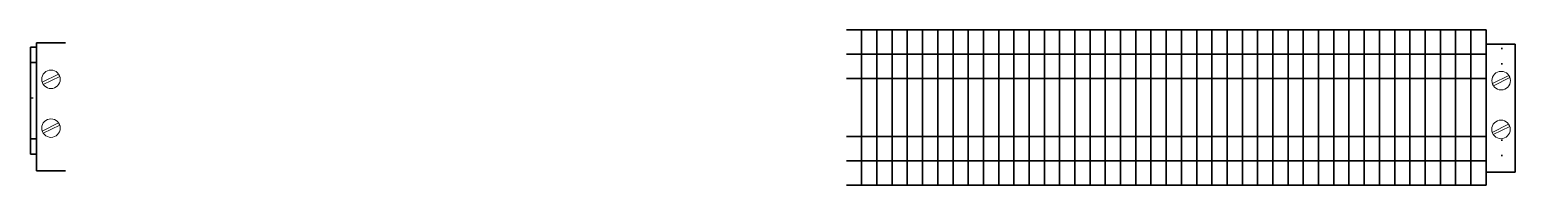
# Model space of a CAD drawing. Extents: x 1296 to 1960, y 266 to 609.
# Drawn here: x 1429.17 to 1477.94, y 265.62 to 270.72 of the extents above; entities that cross this region are included whole.
import ezdxf

# ---------------------------------------------------------------- set-up
doc = ezdxf.new("R2010")
doc.units = 0
doc.header["$LTSCALE"] = 20
doc.header["$MEASUREMENT"] = 0
doc.layers.get('0').update_dxf_attribs({"linetype": 'CONTINUOUS'})

msp = doc.modelspace()

# ---------------------------------------------------------------- linework, layer by layer
at = {"color": 7, "lineweight": 30}
for p, q in [((1476.977, 270.715, 1), (1455.977, 270.715, 1)), ((1456.477, 265.615, 1), (1456.477, 270.715, 1)), ((1456.977, 265.615, 1), (1456.977, 270.715, 1)), ((1457.477, 265.615, 1), (1457.477, 270.715, 1)), ((1457.977, 265.615, 1), (1457.977, 270.715, 1)), ((1458.477, 265.615, 1), (1458.477, 270.715, 1)), ((1458.977, 265.615, 1), (1458.977, 270.715, 1)), ((1459.477, 265.615, 1), (1459.477, 270.715, 1)), ((1459.977, 265.615, 1), (1459.977, 270.715, 1)), ((1460.477, 265.615, 1), (1460.477, 270.715, 1)), ((1460.977, 265.615, 1), (1460.977, 270.715, 1)), ((1461.477, 265.615, 1), (1461.477, 270.715, 1)), ((1461.977, 265.615, 1), (1461.977, 270.715, 1)), ((1462.477, 265.615, 1), (1462.477, 270.715, 1)), ((1462.977, 265.615, 1), (1462.977, 270.715, 1)), ((1463.477, 265.615, 1), (1463.477, 270.715, 1)), ((1463.977, 265.615, 1), (1463.977, 270.715, 1)), ((1464.477, 265.615, 1), (1464.477, 270.715, 1)), ((1464.977, 265.615, 1), (1464.977, 270.715, 1)), ((1465.477, 265.615, 1), (1465.477, 270.715, 1)), ((1465.977, 265.615, 1), (1465.977, 270.715, 1)), ((1466.477, 265.615, 1), (1466.477, 270.715, 1)), ((1466.977, 265.615, 1), (1466.977, 270.715, 1)), ((1467.477, 265.615, 1), (1467.477, 270.715, 1)), ((1467.977, 265.615, 1), (1467.977, 270.715, 1)), ((1468.477, 265.615, 1), (1468.477, 270.715, 1)), ((1468.477, 265.615, 1), (1468.477, 270.715, 1)), ((1468.977, 265.615, 1), (1468.977, 270.715, 1)), ((1468.977, 265.615, 1), (1468.977, 270.715, 1)), ((1469.477, 265.615, 1), (1469.477, 270.715, 1)), ((1469.477, 265.615, 1), (1469.477, 270.715, 1)), ((1469.977, 265.615, 1), (1469.977, 270.715, 1)), ((1469.977, 265.615, 1), (1469.977, 270.715, 1)), ((1470.477, 265.615, 1), (1470.477, 270.715, 1)), ((1470.477, 265.615, 1), (1470.477, 270.715, 1)), ((1470.977, 265.615, 1), (1470.977, 270.715, 1)), ((1470.977, 265.615, 1), (1470.977, 270.715, 1)), ((1471.477, 265.615, 1), (1471.477, 270.715, 1)), ((1471.477, 265.615, 1), (1471.477, 270.715, 1)), ((1471.977, 265.615, 1), (1471.977, 270.715, 1)), ((1471.977, 265.615, 1), (1471.977, 270.715, 1)), ((1471.977, 265.615, 1), (1471.977, 270.715, 1)), ((1472.477, 265.615, 1), (1472.477, 270.715, 1)), ((1472.477, 265.615, 1), (1472.477, 270.715, 1)), ((1472.477, 265.615, 1), (1472.477, 270.715, 1)), ((1472.977, 265.615, 1), (1472.977, 270.715, 1)), ((1472.977, 265.615, 1), (1472.977, 270.715, 1)), ((1473.477, 265.615, 1), (1473.477, 270.715, 1)), ((1473.477, 265.615, 1), (1473.477, 270.715, 1)), ((1473.977, 265.615, 1), (1473.977, 270.715, 1)), ((1473.977, 265.615, 1), (1473.977, 270.715, 1)), ((1474.477, 265.615, 1), (1474.477, 270.715, 1)), ((1474.977, 265.615, 1), (1474.977, 270.715, 1)), ((1475.477, 265.615, 1), (1475.477, 270.715, 1)), ((1475.977, 265.615, 1), (1475.977, 270.715, 1)), ((1476.477, 265.615, 1), (1476.477, 270.715, 1)), ((1476.977, 265.615, 1), (1476.977, 270.715, 1)), ((1429.384, 266.09, 1), (1429.384, 270.29, 1)), ((1429.384, 270.29, 1), (1430.344, 270.29, 1)), ((1477.937, 270.247, 1), (1476.977, 270.247, 1)), ((1477.937, 266.047, 1), (1477.937, 270.247, 1)), ((1429.384, 270.14, 1), (1429.193, 270.14, 1)), ((1429.193, 270.14, 1), (1429.193, 266.64, 1)), ((1429.282, 270.14, 1), (1429.194, 270.14, 1)), ((1476.977, 269.915, 1), (1455.981, 269.915, 1)), ((1477.514, 270.095, 1), (1477.47, 270.095, 1)), ((1429.384, 269.64, 1), (1429.193, 269.64, 1)), ((1429.282, 269.64, 1), (1429.203, 269.64, 1)), ((1477.514, 269.595, 1), (1477.47, 269.595, 1)), ((1476.977, 269.115, 1), (1455.981, 269.115, 1)), ((1429.384, 267.14, 1), (1429.193, 267.14, 1)), ((1429.282, 267.14, 1), (1429.206, 267.14, 1)), ((1455.981, 267.215, 1), (1476.977, 267.215, 1)), ((1477.514, 267.095, 1), (1477.47, 267.095, 1)), ((1429.384, 266.64, 1), (1429.193, 266.64, 1)), ((1429.282, 266.64, 1), (1429.206, 266.64, 1)), ((1455.981, 266.415, 1), (1476.977, 266.415, 1)), ((1477.514, 266.595, 1), (1477.47, 266.595, 1)), ((1429.384, 266.09, 1), (1430.344, 266.09, 1)), ((1477.937, 266.047, 1), (1476.977, 266.047, 1)), ((1455.977, 265.615, 1), (1472.477, 265.615, 1)), ((1472.477, 265.615, 1), (1476.977, 265.615, 1))]:
    msp.add_line(p, q, dxfattribs=at)
at = {"color": 7}
for p, q in [((1461.977, 270.715, 1), (1461.977, 270.715, 1)), ((1430.344, 270.29, 1), (1429.384, 270.29, 1)), ((1429.166, 268.487, 1), (1429.282, 268.487, 1)), ((1455.977, 265.615, 1), (1461.977, 265.615, 1)), ((1461.977, 265.615, 1), (1461.977, 265.615, 1))]:
    msp.add_line(p, q, dxfattribs=at)
at = {"color": 7, "linetype": 'Continuous', "lineweight": 0}
for p, q in [((1429.576, 268.993, 1), (1430.114, 269.261, 1)), ((1477.185, 268.949, 1), (1477.724, 269.218, 1)), ((1429.613, 268.919, 1), (1430.151, 269.187, 1)), ((1477.222, 268.876, 1), (1477.76, 269.144, 1)), ((1429.576, 267.393, 1), (1430.114, 267.661, 1)), ((1429.613, 267.319, 1), (1430.151, 267.587, 1)), ((1477.178, 267.349, 1), (1477.717, 267.618, 1)), ((1477.215, 267.276, 1), (1477.753, 267.544, 1))]:
    msp.add_line(p, q, dxfattribs=at)
for centre in [(1429.864, 269.09, 1), (1477.473, 269.047, 1), (1429.864, 267.49, 1), (1477.466, 267.447, 1)]:
    msp.add_circle(centre, 0.304, dxfattribs=at)

doc.saveas('drawing.dxf')
